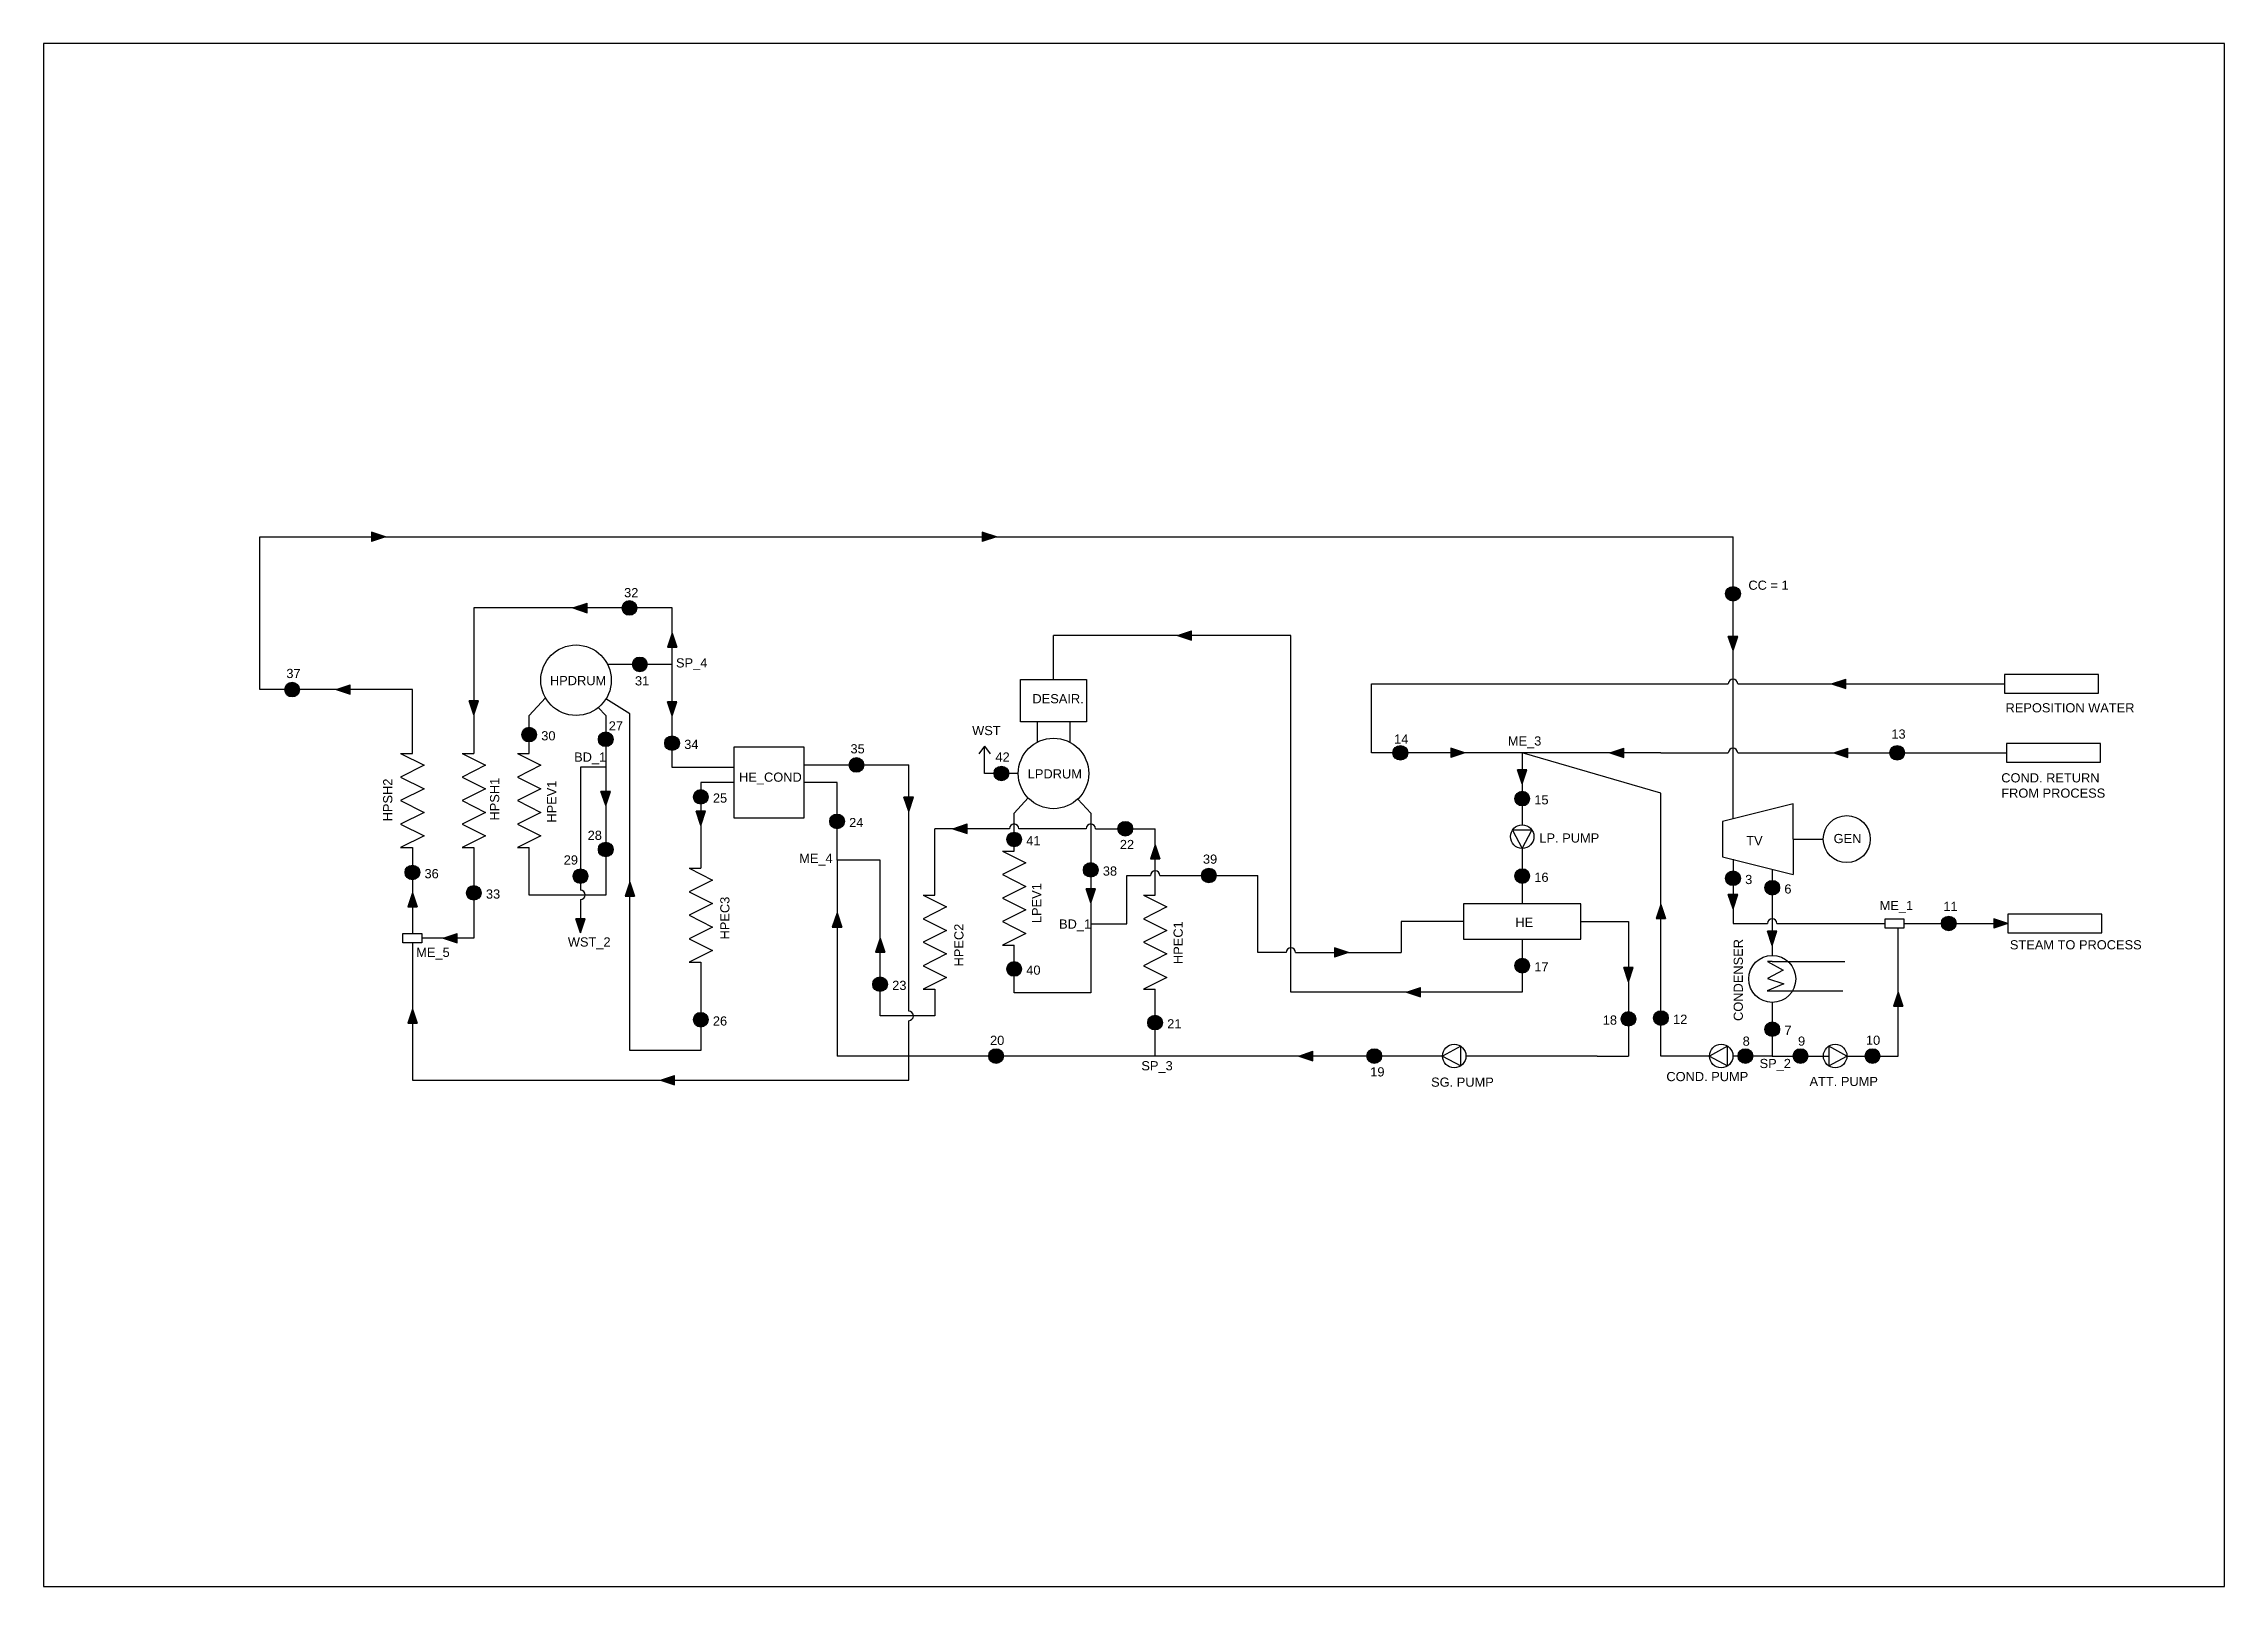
# Model space of a CAD drawing. Header units: millimetres. Extents: x 2655 to 4177, y 1513 to 1933.
# Drawn here: x 3583 to 4177, y 1513 to 1933 of the extents above; entities that cross this region are included whole.
import ezdxf

# ---------------------------------------------------------------- set-up
doc = ezdxf.new("R2010")
doc.units = ezdxf.units.MM
doc.layers.add('Puntos', color=5, linetype='Continuous')
doc.styles.get("Standard").update_dxf_attribs({"font": 'arial.ttf'})

msp = doc.modelspace()

# ---------------------------------------------------------------- texts
at = {"char_height": 2.5, "attachment_point": 1}
for s, width, heights, insert in [('SP_4', 37.897, [0], (3754.9, 1765.22)), ('HPDRUM', 21.2084, [0], (3720.57, 1760.4)), ('DESAIR.', 21.2084, [0], (3851.99, 1755.47)), ('REPOSITION WATER', 37.897, [2.59], (4117.05, 1752.99)), ('WST', 37.897, [0], (3835.57, 1746.8)), ('ME_3', 37.897, [0], (3981.48, 1743.97)), ('BD_1', 37.897, [0], (3727.16, 1739.58)), ('LPDRUM', 21.2084, [0], (3850.72, 1735)), ('HE_COND', 21.2084, [0], (3772.08, 1734.11)), ('COND. RETURN FROM PROCESS', 37.897, [0], (4115.88, 1733.93)), ('LP. PUMP', 37.897, [0], (3990.08, 1717.55)), ('TV', 21.2084, [0], (4046.41, 1716.8)), ('GEN', 21.2084, [0], (4070.21, 1717.4)), ('ME_4', 37.897, [0], (3788.45, 1712.02)), ('ME_1', 37.897, [0], (4082.75, 1699.15)), ('BD_1', 37.897, [0], (3859.24, 1694.12)), ('HE', 21.2084, [0], (3983.55, 1694.57)), ('WST_2', 37.897, [0], (3725.45, 1689.25)), ('STEAM TO PROCESS', 37.897, [0], (4118.23, 1688.47)), ('ME_5', 37.897, [0], (3684.14, 1686.4)), ('SP_3', 37.897, [0], (3881.66, 1655.54)), ('COND. PUMP', 37.897, [0], (4024.66, 1652.6)), ('SP_2', 37.897, [0], (4050.05, 1656.16)), ('SG. PUMP', 37.897, [0], (3960.58, 1651.08)), ('ATT. PUMP', 37.897, [0], (4063.66, 1651.27))]:
    msp.add_mtext_dynamic_manual_height_columns(s, width=width, gutter_width=12.5, heights=heights, dxfattribs=dict(at, insert=insert))
at = {"char_height": 2.5, "attachment_point": 1, "rotation": 90}
for s, insert in [('HPSH2', (3675.14, 1720.82)), ('HPSH1', (3704.24, 1721.05)), ('HPEV1', (3719.8, 1720.47)), ('HPEC3', (3766.96, 1688.67)), ('LPEV1', (3851.88, 1693.12)), ('HPEC1', (3890.43, 1681.97)), ('HPEC2', (3830.7, 1681.32)), ('CONDENSER', (4042.99, 1666.48))]:
    msp.add_mtext_dynamic_manual_height_columns(s, width=21.2084, gutter_width=12.5, heights=[0], dxfattribs=dict(at, insert=insert))
at = {"layer": 'Puntos', "char_height": 2.5, "attachment_point": 1}
for s, insert in [('32', (3740.77, 1784.34)), ('CC = 1', (4047, 1786.37)), ('37', (3648.77, 1762.34)), ('31', (3743.73, 1760.33)), ('27', (3736.58, 1748.07)), ('30', (3718.2, 1745.37)), ('34', (3757.14, 1743.03)), ('35', (3802.42, 1741.83)), ('14', (3950.51, 1744.49)), ('13', (4085.94, 1745.84)), ('42', (3841.91, 1739.59)), ('25', (3764.95, 1728.42)), ('15', (3988.69, 1727.94)), ('28', (3730.84, 1718.28)), ('24', (3802.06, 1721.75)), ('41', (3850.31, 1716.82)), ('29', (3724.32, 1711.57)), ('22', (3875.8, 1715.77)), ('39', (3898.43, 1711.79)), ('36', (3686.4, 1707.84)), ('38', (3871.16, 1708.55)), ('16', (3988.69, 1706.86)), ('3', (4046.12, 1706.25)), ('33', (3703.13, 1702.29)), ('6', (4056.8, 1703.68)), ('11', (4100.1, 1698.92)), ('40', (3850.31, 1681.57)), ('17', (3988.69, 1682.47)), ('23', (3813.79, 1677.42)), ('26', (3764.95, 1667.74)), ('21', (3888.7, 1666.96)), ('18', (4007.34, 1667.98)), ('12', (4026.49, 1668.2)), ('7', (4056.8, 1665.17)), ('20', (3840.44, 1662.46)), ('8', (4045.44, 1662.24)), ('9', (4060.52, 1662.25)), ('10', (4079.02, 1662.49)), ('19', (3944, 1653.88))]:
    msp.add_mtext_dynamic_manual_height_columns(s, width=19.3117, gutter_width=12.5, heights=[0], dxfattribs=dict(at, insert=insert))

# ---------------------------------------------------------------- hatches: boundary and pattern name
h = msp.add_hatch(color=256)
h.dxf.hatch_style = 1
h.paths.add_polyline_path([(3671.92, 1796.98), (3675.76, 1798.26), (3671.92, 1799.54)])
h = msp.add_hatch(color=256)
h.dxf.hatch_style = 1
h.paths.add_polyline_path([(3838.34, 1796.98), (3842.18, 1798.26), (3838.34, 1799.54)])
h = msp.add_hatch(color=256)
h.dxf.hatch_style = 1
h.paths.add_polyline_path([(3730.67, 1780.2), (3726.83, 1778.92), (3730.67, 1777.64)])
h = msp.add_hatch(color=256)
h.dxf.hatch_style = 1
h.paths.add_polyline_path([(3755.12, 1768.24), (3753.84, 1772.08), (3752.56, 1768.24)])
h = msp.add_hatch(color=256)
h.dxf.hatch_style = 1
h.paths.add_polyline_path([(3895.31, 1772.74), (3891.47, 1771.46), (3895.31, 1770.18)])
h = msp.add_hatch(color=256)
h.dxf.hatch_style = 1
h.paths.add_polyline_path([(4041.53, 1771.15), (4042.81, 1767.31), (4044.09, 1771.15)])
h = msp.add_hatch(color=256)
h.dxf.hatch_style = 1
h.paths.add_polyline_path([(4073.52, 1759.55), (4069.68, 1758.27), (4073.52, 1756.99)])
h = msp.add_hatch(color=256)
h.dxf.hatch_style = 1
h.paths.add_polyline_path([(3666.16, 1757.97), (3662.32, 1756.69), (3666.16, 1755.41)])
h = msp.add_hatch(color=256)
h.dxf.hatch_style = 1
h.paths.add_polyline_path([(3698.55, 1753.67), (3699.83, 1749.83), (3701.11, 1753.67)])
h = msp.add_hatch(color=256)
h.dxf.hatch_style = 1
h.paths.add_polyline_path([(3752.56, 1753.35), (3753.84, 1749.51), (3755.12, 1753.35)])
h = msp.add_hatch(color=256)
h.dxf.hatch_style = 1
h.paths.add_polyline_path([(3965.95, 1738.2), (3969.79, 1739.48), (3965.95, 1740.76)])
h = msp.add_hatch(color=256)
h.dxf.hatch_style = 1
h.paths.add_polyline_path([(4013.06, 1740.76), (4009.22, 1739.48), (4013.06, 1738.2)])
h = msp.add_hatch(color=256)
h.dxf.hatch_style = 1
h.paths.add_polyline_path([(4074.1, 1740.76), (4070.26, 1739.48), (4074.1, 1738.2)])
h = msp.add_hatch(color=256)
h.dxf.hatch_style = 1
h.paths.add_polyline_path([(3984.11, 1734.86), (3985.39, 1731.02), (3986.67, 1734.86)])
h = msp.add_hatch(color=256)
h.dxf.hatch_style = 1
h.paths.add_polyline_path([(3734.47, 1729), (3735.75, 1725.16), (3737.03, 1729)])
h = msp.add_hatch(color=256)
h.dxf.hatch_style = 1
h.paths.add_polyline_path([(3760.37, 1723.56), (3761.65, 1719.72), (3762.93, 1723.56)])
h = msp.add_hatch(color=256)
h.dxf.hatch_style = 1
h.paths.add_polyline_path([(3817, 1727.39), (3818.28, 1723.55), (3819.56, 1727.39)])
h = msp.add_hatch(color=256)
h.dxf.hatch_style = 1
h.paths.add_polyline_path([(3834.18, 1720.11), (3830.34, 1718.83), (3834.18, 1717.55)])
h = msp.add_hatch(color=256)
h.dxf.hatch_style = 1
h.paths.add_polyline_path([(3886.68, 1710.62), (3885.4, 1714.46), (3884.12, 1710.62)])
h = msp.add_hatch(color=256)
h.dxf.hatch_style = 1
h.paths.add_polyline_path([(3684.38, 1697.52), (3683.1, 1701.36), (3681.82, 1697.52)])
h = msp.add_hatch(color=256)
h.dxf.hatch_style = 1
h.paths.add_polyline_path([(3743.62, 1700.42), (3742.34, 1704.26), (3741.06, 1700.42)])
h = msp.add_hatch(color=256)
h.dxf.hatch_style = 1
h.paths.add_polyline_path([(3866.58, 1702.45), (3867.86, 1698.61), (3869.14, 1702.45)])
h = msp.add_hatch(color=256)
h.dxf.hatch_style = 1
h.paths.add_polyline_path([(4041.53, 1700.88), (4042.81, 1697.04), (4044.09, 1700.88)])
h = msp.add_hatch(color=256)
h.dxf.hatch_style = 1
h.paths.add_polyline_path([(3727.61, 1694.28), (3728.89, 1690.44), (3730.17, 1694.28)])
h = msp.add_hatch(color=256)
h.dxf.hatch_style = 1
h.paths.add_polyline_path([(3800.04, 1692.05), (3798.76, 1695.89), (3797.48, 1692.05)])
h = msp.add_hatch(color=256)
h.dxf.hatch_style = 1
h.paths.add_polyline_path([(4024.46, 1694.37), (4023.18, 1698.21), (4021.9, 1694.37)])
h = msp.add_hatch(color=256)
h.dxf.hatch_style = 1
h.paths.add_polyline_path([(4113.83, 1691.75), (4117.67, 1693.03), (4113.83, 1694.31)])
h = msp.add_hatch(color=256)
h.dxf.hatch_style = 1
h.paths.add_polyline_path([(3695.3, 1690.32), (3691.46, 1689.04), (3695.3, 1687.76)])
h = msp.add_hatch(color=256)
h.dxf.hatch_style = 1
h.paths.add_polyline_path([(3811.77, 1685.2), (3810.49, 1689.04), (3809.21, 1685.2)])
h = msp.add_hatch(color=256)
h.dxf.hatch_style = 1
h.paths.add_polyline_path([(4052.22, 1690.9), (4053.5, 1687.06), (4054.78, 1690.9)])
h = msp.add_hatch(color=256)
h.dxf.hatch_style = 1
h.paths.add_polyline_path([(3934.23, 1683.84), (3938.07, 1685.12), (3934.23, 1686.4)])
h = msp.add_hatch(color=256)
h.dxf.hatch_style = 1
h.paths.add_polyline_path([(3957.73, 1675.59), (3953.89, 1674.31), (3957.73, 1673.03)])
h = msp.add_hatch(color=256)
h.dxf.hatch_style = 1
h.paths.add_polyline_path([(4013.05, 1681), (4014.33, 1677.16), (4015.61, 1681)])
h = msp.add_hatch(color=256)
h.dxf.hatch_style = 1
h.paths.add_polyline_path([(3684.38, 1665.86), (3683.1, 1669.7), (3681.82, 1665.86)])
h = msp.add_hatch(color=256)
h.dxf.hatch_style = 1
h.paths.add_polyline_path([(4089.06, 1670.5), (4087.78, 1674.34), (4086.5, 1670.5)])
h = msp.add_hatch(color=256)
h.dxf.hatch_style = 1
h.paths.add_polyline_path([(3928.38, 1658.22), (3924.54, 1656.94), (3928.38, 1655.66)])
h = msp.add_hatch(color=256)
h.dxf.hatch_style = 1
h.paths.add_polyline_path([(3754.53, 1651.63), (3750.69, 1650.35), (3754.53, 1649.07)])
at = {"layer": 'Puntos'}
h = msp.add_hatch(color=256, dxfattribs=at)
h.dxf.hatch_style = 1
h.paths.add_polyline_path([(4042.81, 1784.78), (4042.81, 1780.78, 0.414214), (4044.81, 1782.78, 0.414214)])
h.paths.add_polyline_path([(4042.81, 1784.78, 0.414214), (4040.81, 1782.78, 0.414214), (4042.81, 1780.78)])
h = msp.add_hatch(color=256, dxfattribs=at)
h.dxf.hatch_style = 1
h.paths.add_polyline_path([(3740.23, 1778.92, 1), (3744.23, 1778.92, 1)])
h = msp.add_hatch(color=256, dxfattribs=at)
h.dxf.hatch_style = 1
h.paths.add_polyline_path([(3743.05, 1763.57, 1), (3747.05, 1763.57, 1)])
h = msp.add_hatch(color=256, dxfattribs=at)
h.dxf.hatch_style = 1
h.paths.add_polyline_path([(3648.34, 1756.69, 1), (3652.34, 1756.69, 1)])
h = msp.add_hatch(color=256, dxfattribs=at)
h.dxf.hatch_style = 1
h.paths.add_polyline_path([(3712.9, 1744.44, 1), (3716.9, 1744.44, 1)])
h = msp.add_hatch(color=256, dxfattribs=at)
h.dxf.hatch_style = 1
h.paths.add_polyline_path([(3733.75, 1743.18, 1), (3737.75, 1743.18, 1)])
h = msp.add_hatch(color=256, dxfattribs=at)
h.dxf.hatch_style = 1
h.paths.add_polyline_path([(3751.84, 1742.11, 1), (3755.84, 1742.11, 1)])
h = msp.add_hatch(color=256, dxfattribs=at)
h.dxf.hatch_style = 1
h.paths.add_polyline_path([(3950.2, 1739.48, 1), (3954.2, 1739.48, 1)])
h = msp.add_hatch(color=256, dxfattribs=at)
h.dxf.hatch_style = 1
h.paths.add_polyline_path([(4085.52, 1739.48, 1), (4089.52, 1739.48, 1)])
h = msp.add_hatch(color=256, dxfattribs=at)
h.dxf.hatch_style = 1
h.paths.add_polyline_path([(3802.05, 1736.19, 1), (3806.05, 1736.19, 1)])
h = msp.add_hatch(color=256, dxfattribs=at)
h.dxf.hatch_style = 1
h.paths.add_polyline_path([(3841.53, 1733.87, 1), (3845.53, 1733.87, 1)])
h = msp.add_hatch(color=256, dxfattribs=at)
h.dxf.hatch_style = 1
h.paths.add_polyline_path([(3759.65, 1727.49, 1), (3763.65, 1727.49, 1)])
h = msp.add_hatch(color=256, dxfattribs=at)
h.dxf.hatch_style = 1
h.paths.add_polyline_path([(3983.39, 1727.01, 1), (3987.39, 1727.01, 1)])
h = msp.add_hatch(color=256, dxfattribs=at)
h.dxf.hatch_style = 1
h.paths.add_polyline_path([(3796.76, 1720.82, 1), (3800.76, 1720.82, 1)])
h = msp.add_hatch(color=256, dxfattribs=at)
h.dxf.hatch_style = 1
h.paths.add_polyline_path([(3845.01, 1715.9, 1), (3849.01, 1715.9, 1)])
h = msp.add_hatch(color=256, dxfattribs=at)
h.dxf.hatch_style = 1
h.paths.add_polyline_path([(3875.27, 1718.83, 1), (3879.27, 1718.83, 1)])
h = msp.add_hatch(color=256, dxfattribs=at)
h.dxf.hatch_style = 1
h.paths.add_polyline_path([(3733.75, 1713.16, 1), (3737.75, 1713.16, 1)])
h = msp.add_hatch(color=256, dxfattribs=at)
h.dxf.hatch_style = 1
h.paths.add_polyline_path([(3681.1, 1706.92, 1), (3685.1, 1706.92, 1)])
h = msp.add_hatch(color=256, dxfattribs=at)
h.dxf.hatch_style = 1
h.paths.add_polyline_path([(3726.89, 1705.91, 1), (3730.89, 1705.91, 1)])
h = msp.add_hatch(color=256, dxfattribs=at)
h.dxf.hatch_style = 1
h.paths.add_polyline_path([(3865.86, 1707.62, 1), (3869.86, 1707.62, 1)])
h = msp.add_hatch(color=256, dxfattribs=at)
h.dxf.hatch_style = 1
h.paths.add_polyline_path([(3898.05, 1706.08, 1), (3902.05, 1706.08, 1)])
h = msp.add_hatch(color=256, dxfattribs=at)
h.dxf.hatch_style = 1
h.paths.add_polyline_path([(3983.39, 1705.93, 1), (3987.39, 1705.93, 1)])
h = msp.add_hatch(color=256, dxfattribs=at)
h.dxf.hatch_style = 1
h.paths.add_polyline_path([(4040.81, 1705.32, 1), (4044.81, 1705.32, 1)])
h = msp.add_hatch(color=256, dxfattribs=at)
h.dxf.hatch_style = 1
h.paths.add_polyline_path([(3697.83, 1701.36, 1), (3701.83, 1701.36, 1)])
h = msp.add_hatch(color=256, dxfattribs=at)
h.dxf.hatch_style = 1
h.paths.add_polyline_path([(4051.5, 1702.75, 1), (4055.5, 1702.75, 1)])
h = msp.add_hatch(color=256, dxfattribs=at)
h.dxf.hatch_style = 1
h.paths.add_polyline_path([(4099.58, 1693.03, 1), (4103.58, 1693.03, 1)])
h = msp.add_hatch(color=256, dxfattribs=at)
h.dxf.hatch_style = 1
h.paths.add_polyline_path([(3845.01, 1680.64, 1), (3849.01, 1680.64, 1)])
h = msp.add_hatch(color=256, dxfattribs=at)
h.dxf.hatch_style = 1
h.paths.add_polyline_path([(3983.39, 1681.54, 1), (3987.39, 1681.54, 1)])
h = msp.add_hatch(color=256, dxfattribs=at)
h.dxf.hatch_style = 1
h.paths.add_polyline_path([(3808.49, 1676.49, 1), (3812.49, 1676.49, 1)])
h = msp.add_hatch(color=256, dxfattribs=at)
h.dxf.hatch_style = 1
h.paths.add_polyline_path([(4021.18, 1667.27, 1), (4025.18, 1667.27, 1)])
h = msp.add_hatch(color=256, dxfattribs=at)
h.dxf.hatch_style = 1
h.paths.add_polyline_path([(3759.65, 1666.81, 1), (3763.65, 1666.81, 1)])
h = msp.add_hatch(color=256, dxfattribs=at)
h.dxf.hatch_style = 1
h.paths.add_polyline_path([(3883.4, 1666.03, 1), (3887.4, 1666.03, 1)])
h = msp.add_hatch(color=256, dxfattribs=at)
h.dxf.hatch_style = 1
h.paths.add_polyline_path([(4012.33, 1667.05, 1), (4016.33, 1667.05, 1)])
h = msp.add_hatch(color=256, dxfattribs=at)
h.dxf.hatch_style = 1
h.paths.add_polyline_path([(4051.5, 1664.24, 1), (4055.5, 1664.24, 1)])
h = msp.add_hatch(color=256, dxfattribs=at)
h.dxf.hatch_style = 1
h.paths.add_polyline_path([(3840.08, 1656.94, 1), (3844.08, 1656.94, 1)])
h = msp.add_hatch(color=256, dxfattribs=at)
h.dxf.hatch_style = 1
h.paths.add_polyline_path([(3943.1, 1656.94, 1), (3947.1, 1656.94, 1)])
h = msp.add_hatch(color=256, dxfattribs=at)
h.dxf.hatch_style = 1
h.paths.add_polyline_path([(4044.19, 1656.94, 1), (4048.19, 1656.94, 1)])
h = msp.add_hatch(color=256, dxfattribs=at)
h.dxf.hatch_style = 1
h.paths.add_polyline_path([(4059.19, 1656.94, 1), (4063.19, 1656.94, 1)])
h = msp.add_hatch(color=256, dxfattribs=at)
h.dxf.hatch_style = 1
h.paths.add_polyline_path([(4078.81, 1656.94, 1), (4082.81, 1656.94, 1)])

# ---------------------------------------------------------------- linework, layer by layer
for p, q in [((3582.65, 1932.56), (3582.65, 1512.56)), ((4176.65, 1932.56), (3582.65, 1932.56)), ((4176.65, 1512.56), (4176.65, 1932.56)), ((3641.55, 1756.69), (3641.55, 1798.26)), ((3641.55, 1798.26), (4042.81, 1798.26)), ((3671.92, 1799.54), (3671.92, 1796.98)), ((3675.76, 1798.26), (3671.92, 1799.54)), ((3675.76, 1798.26), (3671.92, 1796.98)), ((3838.34, 1799.54), (3838.34, 1796.98)), ((3842.18, 1798.26), (3838.34, 1799.54)), ((3842.18, 1798.26), (3838.34, 1796.98)), ((4042.81, 1767.31), (4042.81, 1798.26)), ((3753.84, 1778.92), (3699.83, 1778.92)), ((3699.83, 1778.92), (3699.83, 1749.83)), ((3726.83, 1778.92), (3730.67, 1780.2)), ((3726.83, 1778.92), (3730.67, 1777.64)), ((3730.67, 1777.64), (3730.67, 1780.2)), ((3753.84, 1763.57), (3753.84, 1778.92)), ((3753.84, 1772.08), (3752.56, 1768.24)), ((3753.84, 1772.08), (3755.12, 1768.24)), ((3857.73, 1759.41), (3857.73, 1771.46)), ((3891.47, 1771.46), (3857.73, 1771.46)), ((3891.47, 1771.46), (3895.31, 1772.74)), ((3922.39, 1771.46), (3891.47, 1771.46)), ((3891.47, 1771.46), (3895.31, 1770.18)), ((3895.31, 1770.18), (3895.31, 1772.74)), ((3922.39, 1674.31), (3922.39, 1771.46)), ((4044.09, 1771.15), (4041.53, 1771.15)), ((4042.81, 1767.31), (4041.53, 1771.15)), ((4042.81, 1767.31), (4044.09, 1771.15)), ((3752.56, 1768.24), (3755.12, 1768.24)), ((4042.81, 1721.51), (4042.81, 1767.31)), ((3753.84, 1763.57), (3736.25, 1763.57)), ((3753.84, 1735.46), (3753.84, 1763.57)), ((3848.77, 1747.89), (3848.77, 1759.41)), ((3848.77, 1759.41), (3866.69, 1759.41)), ((3866.69, 1759.41), (3866.69, 1747.89)), ((3944.34, 1739.48), (3944.34, 1758.28)), ((3944.34, 1758.28), (4041.53, 1758.28)), ((4044.09, 1758.28), (4116.18, 1758.28)), ((4069.68, 1758.27), (4073.52, 1759.55)), ((4069.68, 1758.27), (4073.52, 1756.99)), ((4073.52, 1756.99), (4073.52, 1759.55)), ((4116.18, 1758.28), (4116.75, 1758.28)), ((4142.35, 1760.83), (4116.75, 1760.83)), ((4116.75, 1760.83), (4116.75, 1758.27)), ((4116.75, 1758.27), (4116.75, 1755.71)), ((4142.35, 1755.71), (4142.35, 1760.83)), ((3683.1, 1756.69), (3641.55, 1756.69)), ((3662.32, 1756.69), (3666.16, 1757.97)), ((3662.32, 1756.69), (3666.16, 1755.41)), ((3666.16, 1755.41), (3666.16, 1757.97)), ((3683.1, 1739.28), (3683.1, 1756.69)), ((3701.11, 1753.67), (3698.55, 1753.67)), ((3699.83, 1749.83), (3698.55, 1753.67)), ((3699.83, 1749.83), (3701.11, 1753.67)), ((3719.36, 1754.46), (3714.9, 1749.61)), ((3742.34, 1750.06), (3735.81, 1754.15)), ((3755.12, 1753.35), (3752.56, 1753.35)), ((3753.84, 1749.51), (3752.56, 1753.35)), ((3753.84, 1749.51), (3755.12, 1753.35)), ((4116.75, 1755.71), (4142.35, 1755.71)), ((3699.83, 1749.83), (3699.83, 1739.28)), ((3714.9, 1739.28), (3714.9, 1749.61)), ((3733.74, 1751.8), (3735.75, 1749.61)), ((3735.75, 1749.61), (3735.75, 1700.72)), ((3742.34, 1658.46), (3742.34, 1750.06)), ((3857.73, 1747.89), (3848.77, 1747.89)), ((3853.25, 1747.89), (3853.25, 1742.36)), ((3866.69, 1747.89), (3857.73, 1747.89)), ((3862.21, 1747.89), (3862.21, 1742.36)), ((3789.82, 1740.99), (3770.62, 1740.99)), ((3770.62, 1740.99), (3770.62, 1721.79)), ((3789.82, 1731.39), (3789.82, 1740.99)), ((3838.93, 1741.27), (3837.35, 1739.18)), ((3838.93, 1733.87), (3838.93, 1741.27)), ((3838.93, 1741.27), (3840.51, 1739.18)), ((3965.95, 1740.76), (3965.95, 1738.2)), ((3969.79, 1739.48), (3965.95, 1740.76)), ((4009.22, 1739.48), (4013.06, 1740.76)), ((4013.06, 1738.2), (4013.06, 1740.76)), ((4070.26, 1739.48), (4074.1, 1740.76)), ((4074.1, 1738.2), (4074.1, 1740.76)), ((4142.93, 1742.04), (4117.33, 1742.04)), ((4117.33, 1742.04), (4117.33, 1739.48)), ((4142.93, 1736.92), (4142.93, 1742.04)), ((3679.9, 1739.28), (3686.3, 1736.08)), ((3679.9, 1739.28), (3683.1, 1739.28)), ((3686.3, 1736.08), (3679.9, 1732.88)), ((3696.63, 1739.28), (3703.03, 1736.08)), ((3696.63, 1739.28), (3699.83, 1739.28)), ((3703.03, 1736.08), (3696.63, 1732.88)), ((3711.7, 1739.28), (3718.1, 1736.08)), ((3711.7, 1739.28), (3714.9, 1739.28)), ((3718.1, 1736.08), (3711.7, 1732.88)), ((3735.75, 1735.62), (3728.89, 1735.62)), ((3728.89, 1735.62), (3728.89, 1702.09)), ((3770.62, 1735.46), (3753.84, 1735.46)), ((3789.82, 1736.19), (3818.28, 1736.19)), ((3818.28, 1669.12), (3818.28, 1736.19)), ((3995.25, 1739.48), (3944.34, 1739.48)), ((3969.79, 1739.48), (3965.95, 1738.2)), ((3986.67, 1734.86), (3984.11, 1734.86)), ((3985.39, 1731.02), (3984.11, 1734.86)), ((3985.39, 1739.48), (3985.39, 1722.55)), ((4023.18, 1728.46), (3985.39, 1739.48)), ((3985.39, 1731.02), (3986.67, 1734.86)), ((4023.18, 1739.48), (3995.25, 1739.48)), ((4009.22, 1739.48), (4013.06, 1738.2)), ((4023.18, 1739.48), (4041.53, 1739.48)), ((4044.09, 1739.48), (4117.33, 1739.48)), ((4070.26, 1739.48), (4074.1, 1738.2)), ((4117.33, 1739.48), (4117.33, 1736.92)), ((4117.33, 1736.92), (4142.93, 1736.92)), ((3679.9, 1732.88), (3686.3, 1729.68)), ((3686.3, 1729.68), (3679.9, 1726.48)), ((3696.63, 1732.88), (3703.03, 1729.68)), ((3703.03, 1729.68), (3696.63, 1726.48)), ((3711.7, 1732.88), (3718.1, 1729.68)), ((3718.1, 1729.68), (3711.7, 1726.48)), ((3737.03, 1729), (3734.47, 1729)), ((3735.75, 1725.16), (3734.47, 1729)), ((3735.75, 1725.16), (3737.03, 1729)), ((3770.62, 1731.39), (3761.65, 1731.39)), ((3761.65, 1731.39), (3761.65, 1708.05)), ((3798.76, 1731.39), (3789.82, 1731.39)), ((3789.82, 1721.79), (3789.82, 1731.39)), ((3798.76, 1710.25), (3798.76, 1731.39)), ((3848.13, 1733.87), (3838.93, 1733.87)), ((3679.9, 1726.48), (3686.3, 1723.28)), ((3686.3, 1723.28), (3679.9, 1720.08)), ((3696.63, 1726.48), (3703.03, 1723.28)), ((3703.03, 1723.28), (3696.63, 1720.08)), ((3711.7, 1726.48), (3718.1, 1723.28)), ((3718.1, 1723.28), (3711.7, 1720.08)), ((3762.93, 1723.56), (3760.37, 1723.56)), ((3761.65, 1719.72), (3760.37, 1723.56)), ((3761.65, 1719.72), (3762.93, 1723.56)), ((3819.56, 1727.39), (3817, 1727.39)), ((3818.28, 1723.55), (3817, 1727.39)), ((3818.28, 1723.55), (3819.56, 1727.39)), ((3850.82, 1727.2), (3847.01, 1723.05)), ((3847.01, 1712.72), (3847.01, 1723.05)), ((3864.32, 1726.9), (3867.86, 1723.05)), ((3867.86, 1723.05), (3867.86, 1674.16)), ((4023.18, 1698.21), (4023.18, 1728.46)), ((4059.18, 1725.6), (4039.98, 1720.8)), ((4059.18, 1716), (4059.18, 1725.6)), ((3679.9, 1720.08), (3686.3, 1716.88)), ((3686.3, 1716.88), (3679.9, 1713.68)), ((3696.63, 1720.08), (3703.03, 1716.88)), ((3703.03, 1716.88), (3696.63, 1713.68)), ((3711.7, 1720.08), (3718.1, 1716.88)), ((3718.1, 1716.88), (3711.7, 1713.68)), ((3770.62, 1721.79), (3789.82, 1721.79)), ((3833.71, 1718.83), (3825.39, 1718.83)), ((3825.39, 1700.73), (3825.39, 1718.83)), ((3830.34, 1718.83), (3834.18, 1720.11)), ((3830.34, 1718.83), (3834.18, 1717.55)), ((3845.73, 1718.83), (3833.71, 1718.83)), ((3834.18, 1717.55), (3834.18, 1720.11)), ((3866.58, 1718.83), (3848.29, 1718.83)), ((3869.14, 1718.83), (3885.4, 1718.83)), ((3885.4, 1700.73), (3885.4, 1718.83)), ((3988.06, 1718.45), (3982.72, 1718.45)), ((3982.72, 1718.45), (3985.39, 1713.48)), ((3985.39, 1722.55), (3985.39, 1719.88)), ((3985.39, 1713.48), (3988.06, 1718.45)), ((4039.98, 1720.8), (4039.98, 1711.2)), ((3679.9, 1713.68), (3683.1, 1713.68)), ((3683.1, 1713.68), (3683.1, 1690.32)), ((3696.63, 1713.68), (3699.83, 1713.68)), ((3699.83, 1713.68), (3699.83, 1689.04)), ((3711.7, 1713.68), (3714.9, 1713.68)), ((3714.9, 1700.72), (3714.9, 1713.68)), ((3843.81, 1712.72), (3850.21, 1709.52)), ((3843.81, 1712.72), (3847.01, 1712.72)), ((3885.4, 1714.46), (3884.12, 1710.62)), ((3885.4, 1714.46), (3886.68, 1710.62)), ((3985.39, 1713.48), (3985.39, 1698.38)), ((4039.98, 1711.2), (4059.18, 1706.4)), ((4059.18, 1716), (4059.18, 1706.4)), ((4059.18, 1716), (4067.4, 1716)), ((3758.45, 1708.05), (3764.85, 1704.85)), ((3758.45, 1708.05), (3761.65, 1708.05)), ((3764.85, 1704.85), (3758.45, 1701.65)), ((3810.49, 1710.25), (3798.76, 1710.25)), ((3798.76, 1710.25), (3798.76, 1656.94)), ((3810.49, 1667.84), (3810.49, 1710.25)), ((3850.21, 1709.52), (3843.81, 1706.32)), ((3843.81, 1706.32), (3850.21, 1703.12)), ((3877.7, 1692.94), (3877.7, 1706.08)), ((3877.7, 1706.08), (3884.16, 1706.08)), ((3884.12, 1710.62), (3886.68, 1710.62)), ((3886.72, 1706.08), (3913.39, 1706.08)), ((3913.39, 1685.12), (3913.39, 1706.08)), ((4042.81, 1710.49), (4042.81, 1693.03)), ((4053.5, 1707.82), (4053.5, 1697.68)), ((3683.1, 1701.36), (3681.82, 1697.52)), ((3683.1, 1701.36), (3684.38, 1697.52)), ((3735.75, 1700.72), (3714.9, 1700.72)), ((3728.89, 1699.53), (3728.89, 1690.44)), ((3742.34, 1704.26), (3741.06, 1700.42)), ((3741.06, 1700.42), (3743.62, 1700.42)), ((3742.34, 1704.26), (3743.62, 1700.42)), ((3758.45, 1701.65), (3764.85, 1698.45)), ((3822.19, 1700.73), (3828.59, 1697.53)), ((3822.19, 1700.73), (3825.39, 1700.73)), ((3850.21, 1703.12), (3843.81, 1699.92)), ((3843.81, 1699.92), (3850.21, 1696.72)), ((3869.14, 1702.45), (3866.58, 1702.45)), ((3867.86, 1698.61), (3866.58, 1702.45)), ((3867.86, 1698.61), (3869.14, 1702.45)), ((3882.2, 1700.73), (3888.6, 1697.53)), ((3882.2, 1700.73), (3885.4, 1700.73)), ((4044.09, 1700.88), (4041.53, 1700.88)), ((4042.81, 1697.04), (4041.53, 1700.88)), ((4042.81, 1697.04), (4044.09, 1700.88)), ((3681.82, 1697.52), (3684.38, 1697.52)), ((3730.17, 1694.28), (3727.61, 1694.28)), ((3728.89, 1690.44), (3727.61, 1694.28)), ((3728.89, 1690.44), (3730.17, 1694.28)), ((3764.85, 1698.45), (3758.45, 1695.25)), ((3758.45, 1695.25), (3764.85, 1692.05)), ((3798.76, 1695.89), (3797.48, 1692.05)), ((3798.76, 1695.89), (3800.04, 1692.05)), ((3828.59, 1697.53), (3822.19, 1694.33)), ((3822.19, 1694.33), (3828.59, 1691.13)), ((3850.21, 1696.72), (3843.81, 1693.52)), ((3843.81, 1693.52), (3850.21, 1690.32)), ((3867.86, 1692.94), (3877.7, 1692.94)), ((3888.6, 1697.53), (3882.2, 1694.33)), ((3882.2, 1694.33), (3888.6, 1691.13)), ((3952.47, 1693.58), (3952.47, 1685.12)), ((3969.39, 1693.58), (3952.47, 1693.58)), ((3975.79, 1698.38), (3969.39, 1698.38)), ((3969.39, 1698.38), (3969.39, 1688.78)), ((3985.39, 1698.38), (3975.79, 1698.38)), ((4001.39, 1698.38), (3985.39, 1698.38)), ((4001.39, 1688.78), (4001.39, 1698.38)), ((4001.39, 1693.58), (4014.33, 1693.58)), ((4014.33, 1693.58), (4014.33, 1677.16)), ((4023.18, 1698.21), (4021.9, 1694.37)), ((4021.9, 1694.37), (4024.46, 1694.37)), ((4023.18, 1656.94), (4023.18, 1698.21)), ((4023.18, 1698.21), (4024.46, 1694.37)), ((4042.81, 1693.03), (4052.22, 1693.03)), ((4053.5, 1697.68), (4053.5, 1684.34)), ((4054.78, 1693.03), (4084.22, 1693.03)), ((4084.22, 1693.03), (4084.22, 1694.31)), ((4084.22, 1694.31), (4089.34, 1694.31)), ((4084.22, 1691.75), (4084.22, 1693.03)), ((4089.34, 1694.31), (4089.34, 1691.75)), ((4089.34, 1693.03), (4113.83, 1693.03)), ((4113.83, 1694.31), (4113.83, 1691.75)), ((4117.67, 1693.03), (4113.83, 1694.31)), ((4117.67, 1693.03), (4113.83, 1691.75)), ((4143.27, 1695.59), (4117.67, 1695.59)), ((4117.67, 1695.59), (4117.67, 1693.03)), ((4117.67, 1693.03), (4117.67, 1690.47)), ((4143.27, 1690.47), (4143.27, 1695.59)), ((3680.54, 1689.04), (3680.54, 1690.32)), ((3680.54, 1690.32), (3685.66, 1690.32)), ((3680.54, 1687.76), (3680.54, 1689.04)), ((3685.66, 1687.76), (3680.54, 1687.76)), ((3683.1, 1687.76), (3683.1, 1650.35)), ((3685.66, 1690.32), (3685.66, 1687.76)), ((3699.83, 1689.04), (3685.66, 1689.04)), ((3691.46, 1689.04), (3695.3, 1690.32)), ((3691.46, 1689.04), (3695.3, 1687.76)), ((3695.3, 1687.76), (3695.3, 1690.32)), ((3764.85, 1692.05), (3758.45, 1688.85)), ((3758.45, 1688.85), (3764.85, 1685.65)), ((3797.48, 1692.05), (3800.04, 1692.05)), ((3810.49, 1689.04), (3809.21, 1685.2)), ((3810.49, 1689.04), (3811.77, 1685.2)), ((3828.59, 1691.13), (3822.19, 1687.93)), ((3822.19, 1687.93), (3828.59, 1684.73)), ((3850.21, 1690.32), (3843.81, 1687.12)), ((3843.81, 1687.12), (3847.01, 1687.12)), ((3847.01, 1674.16), (3847.01, 1687.12)), ((3888.6, 1691.13), (3882.2, 1687.93)), ((3882.2, 1687.93), (3888.6, 1684.73)), ((3969.39, 1688.78), (4001.39, 1688.78)), ((3985.39, 1688.78), (3985.39, 1674.31)), ((4054.78, 1690.9), (4052.22, 1690.9)), ((4053.5, 1687.06), (4052.22, 1690.9)), ((4053.5, 1687.06), (4054.78, 1690.9)), ((4089.34, 1691.75), (4084.22, 1691.75)), ((4087.78, 1656.94), (4087.78, 1691.75)), ((4117.67, 1690.47), (4143.27, 1690.47)), ((3764.85, 1685.65), (3758.45, 1682.45)), ((3758.45, 1682.45), (3761.65, 1682.45)), ((3761.65, 1682.45), (3761.65, 1675.16)), ((3809.21, 1685.2), (3811.77, 1685.2)), ((3828.59, 1684.73), (3822.19, 1681.53)), ((3822.19, 1681.53), (3828.59, 1678.33)), ((3888.6, 1684.73), (3882.2, 1681.53)), ((3882.2, 1681.53), (3888.6, 1678.33)), ((3921.11, 1685.12), (3913.39, 1685.12)), ((3923.67, 1685.12), (3952.47, 1685.12)), ((3934.23, 1686.4), (3934.23, 1683.84)), ((3938.07, 1685.12), (3934.23, 1686.4)), ((3938.07, 1685.12), (3934.23, 1683.84)), ((4053.5, 1682.64), (4052.23, 1682.64)), ((4052.23, 1682.64), (4056.43, 1680.27)), ((4053.5, 1682.64), (4073.26, 1682.64)), ((3761.65, 1675.16), (3761.65, 1658.46)), ((3828.59, 1678.33), (3822.19, 1675.13)), ((3822.19, 1675.13), (3825.39, 1675.13)), ((3825.39, 1675.13), (3825.39, 1667.84)), ((3888.6, 1678.33), (3882.2, 1675.13)), ((3882.2, 1675.13), (3885.4, 1675.13)), ((3885.4, 1656.94), (3885.4, 1675.13)), ((3953.89, 1674.31), (3957.73, 1675.59)), ((3957.73, 1673.03), (3957.73, 1675.59)), ((4015.61, 1681), (4013.05, 1681)), ((4014.33, 1677.16), (4013.05, 1681)), ((4014.33, 1677.16), (4015.61, 1681)), ((4014.33, 1677.16), (4014.33, 1656.94)), ((4056.65, 1676.61), (4052.12, 1674.68)), ((4056.43, 1680.27), (4052.23, 1678.01)), ((4052.23, 1678.01), (4056.65, 1676.61)), ((3683.1, 1669.7), (3681.82, 1665.86)), ((3683.1, 1669.7), (3684.38, 1665.86)), ((3867.86, 1674.16), (3847.01, 1674.16)), ((3985.39, 1674.31), (3922.39, 1674.31)), ((3953.89, 1674.31), (3957.73, 1673.03)), ((4052.12, 1674.68), (4072.7, 1674.68)), ((4053.5, 1671.54), (4053.5, 1656.94)), ((4087.78, 1674.34), (4086.5, 1670.5)), ((4086.5, 1670.5), (4089.06, 1670.5)), ((4087.78, 1674.34), (4089.06, 1670.5)), ((3681.82, 1665.86), (3684.38, 1665.86)), ((3825.39, 1667.84), (3810.49, 1667.84)), ((3818.28, 1650.35), (3818.28, 1666.56)), ((3761.65, 1658.46), (3742.34, 1658.46)), ((3924.54, 1656.94), (3928.38, 1658.22)), ((3928.38, 1655.66), (3928.38, 1658.22)), ((3968.64, 1659.61), (3963.68, 1656.94)), ((3968.64, 1654.27), (3968.64, 1659.61)), ((4041.35, 1659.61), (4036.39, 1656.94)), ((4041.35, 1654.27), (4041.35, 1659.61)), ((4073.84, 1656.94), (4068.87, 1659.61)), ((4068.87, 1659.61), (4068.87, 1654.27)), ((3750.69, 1650.35), (3754.53, 1651.63)), ((3754.53, 1649.07), (3754.53, 1651.63)), ((3885.4, 1656.94), (3798.76, 1656.94)), ((3963.68, 1656.94), (3885.4, 1656.94)), ((3924.54, 1656.94), (3928.38, 1655.66)), ((3963.68, 1656.94), (3968.64, 1654.27)), ((4005.84, 1656.94), (3970.08, 1656.94)), ((4005.84, 1656.94), (4014.33, 1656.94)), ((4036.39, 1656.94), (4023.18, 1656.94)), ((4036.39, 1656.94), (4041.35, 1654.27)), ((4053.5, 1656.94), (4042.79, 1656.94)), ((4053.5, 1656.94), (4068.87, 1656.94)), ((4068.87, 1654.27), (4073.84, 1656.94)), ((4073.84, 1656.94), (4087.78, 1656.94)), ((3683.1, 1650.35), (3818.28, 1650.35)), ((3750.69, 1650.35), (3754.53, 1649.07)), ((3582.65, 1512.56), (4176.65, 1512.56))]:
    msp.add_line(p, q)
for centre, radius in [((3727.68, 1759.25), 9.6), ((3857.73, 1733.87), 9.6), ((3985.39, 1716.68), 3.2), ((4073.8, 1716), 6.4), ((4053.5, 1677.94), 6.4), ((3966.88, 1656.94), 3.2), ((4039.59, 1656.94), 3.2), ((4070.64, 1656.94), 3.2)]:
    msp.add_circle(centre, radius)
for centre, start, end in [((4042.81, 1758.28), 0, 180), ((4042.81, 1739.48), 0, 180), ((3847.01, 1718.83), 0, 180), ((3867.86, 1718.83), 0, 180), ((3885.44, 1706.08), 0, 180), ((3728.89, 1700.81), 270, 90), ((4053.5, 1693.03), 0, 180), ((3922.39, 1685.12), 0, 180), ((3818.28, 1667.84), 270, 90)]:
    msp.add_arc(centre, 1.28, start, end)
for centre in [(4042.81, 1782.78), (3742.23, 1778.92), (3745.05, 1763.57), (3650.34, 1756.69), (3714.9, 1744.44), (3735.75, 1743.18), (3753.84, 1742.11), (3952.2, 1739.48), (4087.52, 1739.48), (3804.05, 1736.19), (3843.53, 1733.87), (3761.65, 1727.49), (3985.39, 1727.01), (3798.76, 1720.82), (3847.01, 1715.9), (3877.27, 1718.83), (3735.75, 1713.16), (3683.1, 1706.92), (3728.89, 1705.91), (3867.86, 1707.62), (3900.05, 1706.08), (3985.39, 1705.93), (4042.81, 1705.32), (3699.83, 1701.36), (4053.5, 1702.75), (4101.58, 1693.03), (3847.01, 1680.64), (3985.39, 1681.54), (3810.49, 1676.49), (4023.18, 1667.27), (3761.65, 1666.81), (3885.4, 1666.03), (4014.33, 1667.05), (4053.5, 1664.24), (3842.08, 1656.94), (3945.1, 1656.94), (4046.19, 1656.94), (4061.19, 1656.94), (4080.81, 1656.94)]:
    msp.add_circle(centre, 2, dxfattribs=at)

msp.set_redraw_order([(e.dxf.handle, doc.entitydb.next_handle()) for e in msp.query("TEXT MTEXT ATTDEF DIMENSION ARC_DIMENSION")])  # texts and dimensions are drawn at this point

doc.saveas('drawing.dxf')
